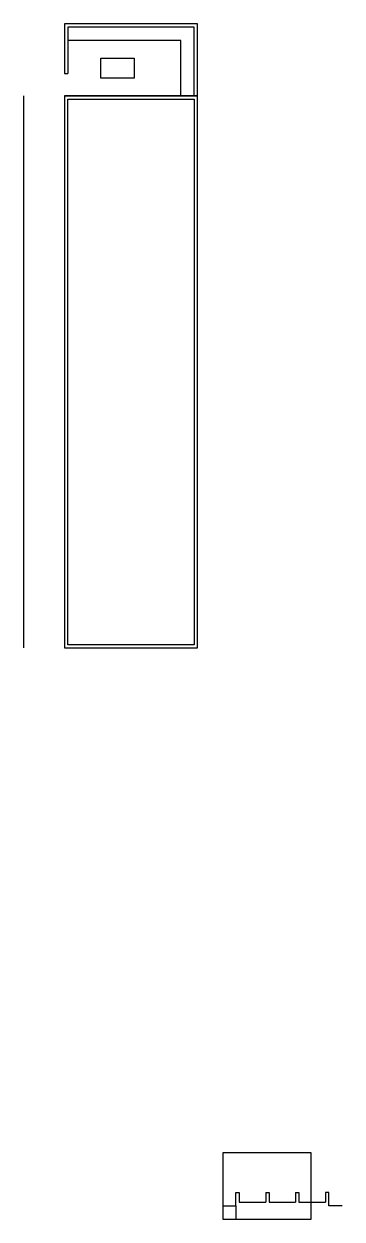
# Model space of a CAD drawing. Header units: metres. Extents: x 258817 to 259192, y 1878716 to 1878911.
# Drawn here: x 259063 to 259077.4, y 1878716.3 to 1878770.4 of the extents above; entities that cross this region are included whole.
import ezdxf

# ---------------------------------------------------------------- set-up
doc = ezdxf.new("R2010")
doc.units = ezdxf.units.M
doc.header["$MEASUREMENT"] = 0
doc.layers.add('Vistas', color=7, linetype='Continuous')

msp = doc.modelspace()

# ---------------------------------------------------------------- linework, layer by layer
at = {"layer": 'Vistas'}
for p, q in [((259064.83553, 1878768.14422), (259064.98553, 1878768.14422)), ((259075.99767, 1878719.29293), (259071.99767, 1878719.29293)), ((259071.99767, 1878719.29293), (259071.99767, 1878716.29293)), ((259075.99767, 1878716.29293), (259075.99767, 1878719.29293)), ((259072.59767, 1878716.89293), (259072.59767, 1878717.4979)), ((259072.59767, 1878717.4979), (259072.74767, 1878717.4979)), ((259072.74767, 1878717.4979), (259072.74767, 1878717.05434)), ((259073.94767, 1878717.4979), (259073.94767, 1878717.05434)), ((259073.94767, 1878717.4979), (259074.09767, 1878717.4979)), ((259074.09767, 1878717.4979), (259074.09767, 1878717.05434)), ((259075.29767, 1878717.4979), (259075.29767, 1878717.05434)), ((259075.29767, 1878717.4979), (259075.44767, 1878717.4979)), ((259075.44767, 1878717.4979), (259075.44767, 1878717.05434)), ((259076.64767, 1878717.4979), (259076.64767, 1878717.05434)), ((259076.79767, 1878717.4979), (259076.64767, 1878717.4979)), ((259076.79767, 1878716.89293), (259076.79767, 1878717.4979)), ((259071.99767, 1878716.89293), (259072.59767, 1878716.89293)), ((259072.59767, 1878716.89293), (259072.59767, 1878716.29293)), ((259072.74767, 1878717.05434), (259073.94767, 1878717.05434)), ((259074.09767, 1878717.05434), (259075.29767, 1878717.05434)), ((259075.44767, 1878717.05434), (259076.64767, 1878717.05434)), ((259077.39767, 1878716.89293), (259076.79767, 1878716.89293)), ((259071.99767, 1878716.29293), (259075.99767, 1878716.29293))]:
    msp.add_line(p, q, dxfattribs=at)
for points in [[(259064.83553, 1878767.14422), (259070.85553, 1878767.14422), (259070.85553, 1878770.39422), (259064.83553, 1878770.39422), (259064.83553, 1878768.14422)], [(259064.98553, 1878767.14422), (259070.70553, 1878767.14422), (259070.70553, 1878770.24422), (259064.98553, 1878770.24422), (259064.98553, 1878768.14422)], [(259070.10553, 1878767.14422), (259070.10553, 1878769.64422), (259064.98553, 1878769.64422)], [(259063.00553, 1878742.14422), (259063.00553, 1878767.14422)]]:
    msp.add_lwpolyline(points, dxfattribs=at)
for points in [[(259066.48553, 1878768.84422), (259067.98553, 1878768.84422), (259067.98553, 1878767.94422), (259066.48553, 1878767.94422)], [(259064.83553, 1878742.14422), (259070.85553, 1878742.14422), (259070.85553, 1878767.14422), (259064.83553, 1878767.14422)], [(259064.98553, 1878742.29422), (259064.98553, 1878766.99422), (259070.70553, 1878766.99422), (259070.70553, 1878742.29422)]]:
    msp.add_lwpolyline(points, close=True, dxfattribs=at)

doc.saveas('drawing.dxf')
